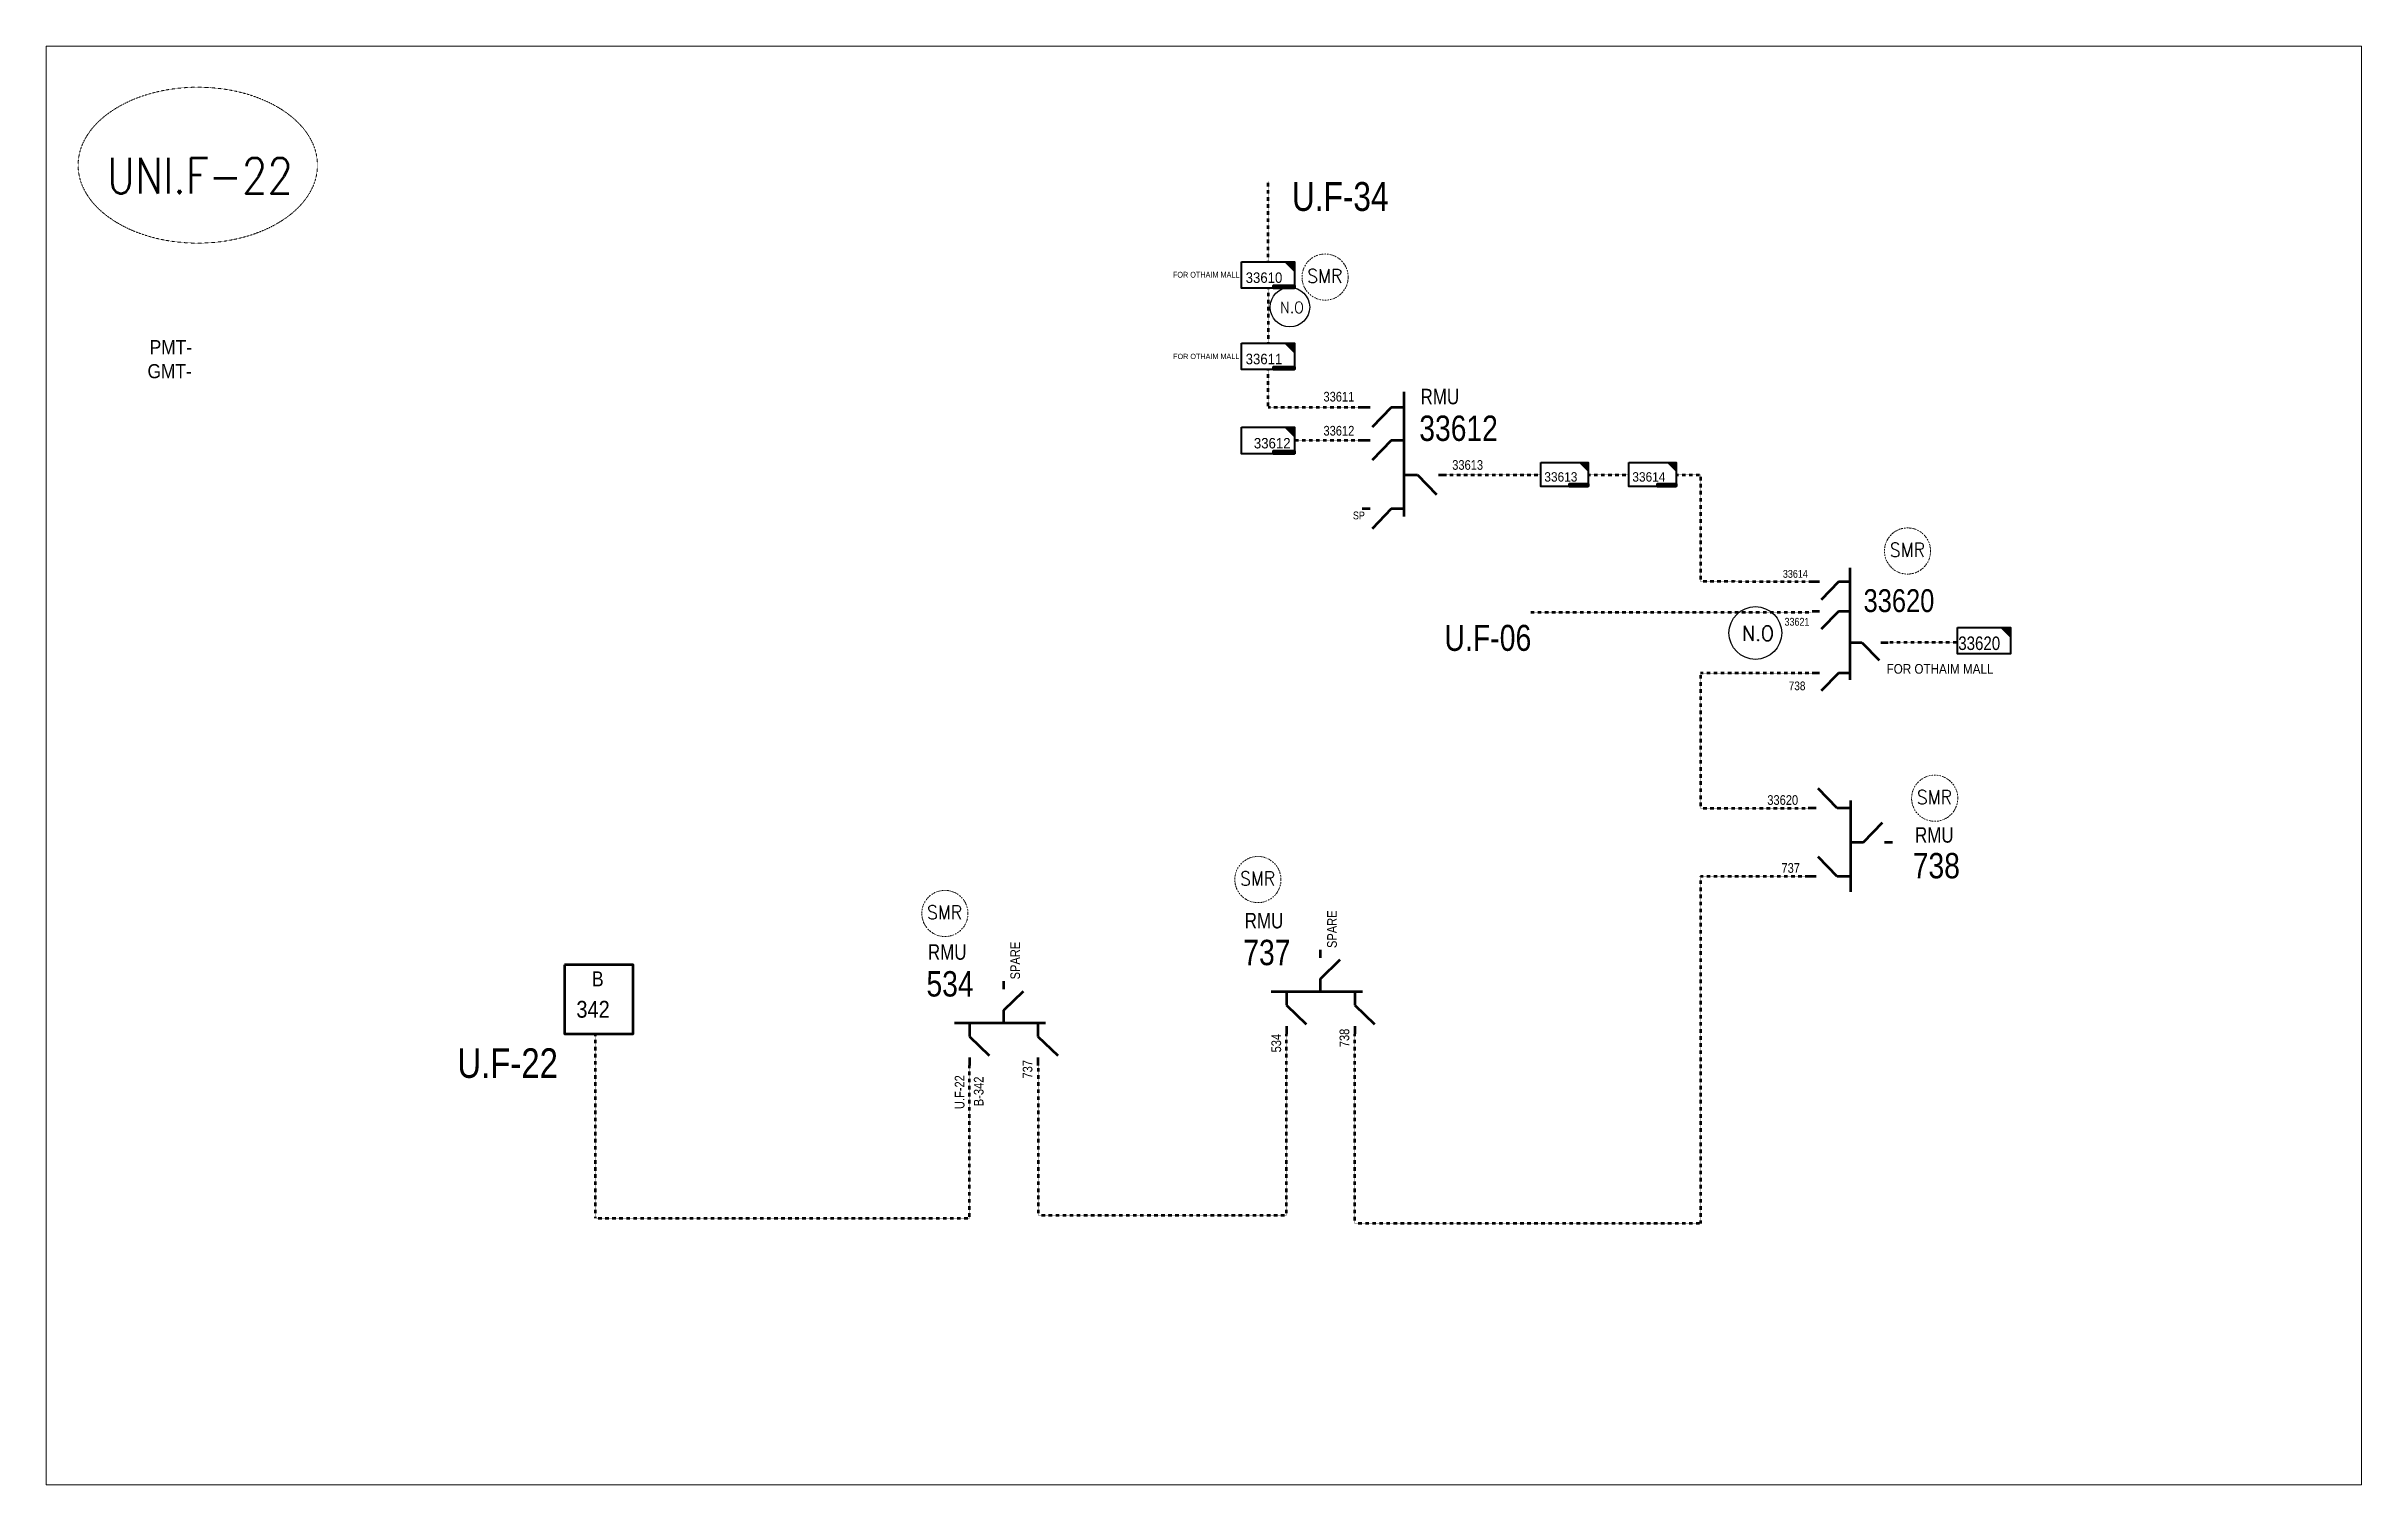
# Model space of a CAD drawing. Header units: metres. Extents: x 65984 to 144644, y -19036 to 23726.
# Drawn here: x 82109 to 83564, y -9111 to -8207 of the extents above; entities that cross this region are included whole.
import ezdxf
from ezdxf.enums import TextEntityAlignment as Align

# ---------------------------------------------------------------- set-up
doc = ezdxf.new("R2010")
doc.units = ezdxf.units.M
doc.header["$MEASUREMENT"] = 0
doc.linetypes.add('DGN Style 3', pattern=[0.013877, 0, -0.013877])
doc.linetypes.add('DGN Style 4', pattern=[1.6, 0.8, -0.4, 0, -0.4])
doc.layers.get('0').update_dxf_attribs({"color": 95, "lineweight": 40})
for name, color, linetype, lineweight in [('CONTRACTOR NAME', 95, 'Continuous', 40), ('d_eos', 111, 'Continuous', 40), ('d_eos no', 121, 'Continuous', 40), ('d_switch', 95, 'Continuous', 40), ('d_tf no', 6, 'Continuous', 40), ('d_ug cable', 95, 'Continuous', 40), ('d_unit sub', 7, 'Continuous', 40), ('fedr no', 95, 'Continuous', 40), ('GRID STATION  04', 7, 'Continuous', 40), ('O H MAIN FEEDER', 4, 'Continuous', 100), ('SW N O', 114, 'Continuous', 30)]:
    doc.layers.add(name, color=color, linetype=linetype, lineweight=lineweight)
doc.styles.add('Style-Arial', font='arial.ttf')
doc.styles.add('Style-ENGINEERING', font='ENGINEERING.shx')
doc.styles.add('Style-msdefault', font='msdefault.shx')
doc.styles.add('Style-simplex', font='simplex.shx')
doc.styles.add('Style-STANDARD', font='STANDARD.shx')

msp = doc.modelspace()

# ---------------------------------------------------------------- texts
at = {"layer": 'd_eos no', "color": 2, "linetype": 'Continuous', "lineweight": 53, "style": 'Style-msdefault', "width": 0.818182}
for s, height, p in [('U.F-34', 18.14, (82892.2, -8292.4)), ('RMU', 9.74, (83283.7, -8697.7))]:
    msp.add_text(s, height=height, dxfattribs=at).set_placement(p, align=Align.TOP_LEFT)
at = {"layer": 'd_eos no', "color": 7, "linetype": 'Continuous', "lineweight": 13, "style": 'Style-Arial', "width": 0.88}
for s, p in [('PMT-', (82174.4, -8391.7)), ('GMT-', (82173, -8406.8))]:
    msp.add_text(s, height=8.84, dxfattribs=at).set_placement(p, align=Align.TOP_LEFT)
at = {"layer": 'd_eos no', "color": 7, "linetype": 'Continuous', "lineweight": 53, "style": 'Style-msdefault', "width": 0.818182}
msp.add_text('RMU', height=9.74, dxfattribs=at).set_placement((82973, -8422.3), align=Align.TOP_LEFT)
at = {"layer": 'd_eos no', "color": 7, "linetype": 'Continuous', "lineweight": 140, "style": 'Style-msdefault', "width": 0.833333}
msp.add_text('33612', height=15.94, dxfattribs=at).set_placement((82972.2, -8439.1), align=Align.TOP_LEFT)
at = {"layer": 'd_eos no', "color": 2, "linetype": 'Continuous', "lineweight": 140, "ltscale": 0.9, "style": 'Style-msdefault', "width": 0.833333}
msp.add_text('33620', height=14.35, dxfattribs=at).set_placement((83251.4, -8548.2), align=Align.TOP_LEFT)
at = {"layer": 'd_eos no', "color": 2, "linetype": 'Continuous', "lineweight": 53, "ltscale": 0.9, "style": 'Style-msdefault', "width": 0.818182}
msp.add_text('U.F-06', height=16.33, dxfattribs=at).set_placement((82988, -8570.6), align=Align.TOP_LEFT)
at = {"layer": 'd_eos no', "color": 2, "linetype": 'Continuous', "lineweight": 140, "ltscale": 0.62541, "style": 'Style-msdefault', "width": 0.833333}
msp.add_text('33620', height=8.5, dxfattribs=at).set_placement((83310.9, -8577.9), align=Align.TOP_LEFT)
at = {"layer": 'd_eos no', "color": 2, "linetype": 'Continuous', "lineweight": 140, "style": 'Style-msdefault', "width": 0.833333}
msp.add_text('738', height=15.94, dxfattribs=at).set_placement((83282.3, -8713.9), align=Align.TOP_LEFT)
at = {"layer": 'd_eos no', "color": 2, "linetype": 'Continuous', "lineweight": 53, "style": 'Style-msdefault', "width": 0.818182}
for p in [(82862.5, -8761.3), (82663.4, -8781)]:
    msp.add_text('RMU', height=9.74, dxfattribs=at).set_placement(p)
at = {"layer": 'd_eos no', "color": 2, "linetype": 'Continuous', "lineweight": 140, "style": 'Style-msdefault', "width": 0.833333}
for s, height, p in [('737', 15.94, (82861.6, -8784.4)), ('534', 15.94, (82662.5, -8804.1)), ('U.F-22', 18.56, (82367.7, -8855.2))]:
    msp.add_text(s, height=height, dxfattribs=at).set_placement(p)
at = {"layer": 'd_switch', "color": 2, "linetype": 'Continuous', "lineweight": 30, "style": 'Style-msdefault', "width": 0.9}
for height, p in [(3.67, (82859.2, -8348.8)), (3.303, (82859.1, -8400.3)), (6.084, (83333, -8595.2))]:
    msp.add_text('FOR OTHAIM MALL', height=height, dxfattribs=at).set_placement(p, align=Align.TOP_RIGHT)
at = {"layer": 'd_switch', "color": 7, "linetype": 'Continuous', "lineweight": 30, "style": 'Style-ENGINEERING', "width": 0.857143}
for s, p in [('33611', (82912, -8424.2)), ('33612', (82912, -8445.6)), ('33613', (82992.9, -8467.1)), ('33620', (83190.9, -8677.6)), ('737', (83199.8, -8720.3))]:
    msp.add_text(s, height=6.08, dxfattribs=at).set_placement(p, align=Align.TOP_LEFT)
at = {"layer": 'd_switch', "color": 7, "linetype": 'Continuous', "lineweight": 30, "ltscale": 0.81, "style": 'Style-ENGINEERING', "width": 0.857143}
for s, p in [('SP', (82930.5, -8499.4)), ('33614', (83200.7, -8536.1)), ('33621', (83201.7, -8566.2))]:
    msp.add_text(s, height=4.92, dxfattribs=at).set_placement(p, align=Align.TOP_LEFT)
at = {"layer": 'd_switch', "color": 7, "linetype": 'Continuous', "lineweight": 30, "ltscale": 0.9, "style": 'Style-ENGINEERING', "width": 0.857143}
msp.add_text('738', height=5.47, dxfattribs=at).set_placement((83204.4, -8606.2), align=Align.TOP_LEFT)
at = {"layer": 'd_switch', "color": 7, "linetype": 'Continuous', "lineweight": 30, "style": 'Style-ENGINEERING', "width": 0.857143}
for s, p in [('SPARE', (82914.3, -8750)), ('SPARE', (82715.2, -8769.7)), ('738', (82922.1, -8824.3)), ('737', (82723, -8844))]:
    msp.add_text(s, height=6.08, rotation=90, dxfattribs=at).set_placement(p, align=Align.TOP_RIGHT)
for s, p in [('534', (82879.3, -8839.2)), ('U.F-22', (82680.3, -8874.8)), ('B-342', (82692.3, -8873))]:
    msp.add_text(s, height=6.08, rotation=90.0075, dxfattribs=at).set_placement(p, align=Align.TOP_LEFT)
at = {"layer": 'd_tf no', "color": 2, "linetype": 'Continuous', "lineweight": 40, "style": 'Style-msdefault', "width": 0.945946}
msp.add_text('33610', height=6.55, dxfattribs=at).set_placement((82863.1, -8349.2), align=Align.TOP_LEFT)
at = {"layer": 'd_tf no', "color": 1, "linetype": 'Continuous', "lineweight": 13, "ltscale": 1.453478, "style": 'Style-simplex', "width": 0.909091}
for p in [(82912.8, -8351.4), (83278.9, -8523.5), (83295.9, -8678.8), (82870.6, -8730), (82673.9, -8751.2)]:
    msp.add_text('SMR', height=8.71, dxfattribs=at).set_placement(p, align=Align.MIDDLE_CENTER)
at = {"layer": 'd_tf no', "color": 94, "linetype": 'Continuous', "lineweight": 40, "style": 'Style-msdefault', "width": 0.945946}
for s, height, p in [('33611', 6.55, (82863.1, -8400.3)), ('33613', 5.9, (83050.8, -8474.7)), ('33614', 5.9, (83106.1, -8474.7))]:
    msp.add_text(s, height=height, dxfattribs=at).set_placement(p, align=Align.TOP_LEFT)
msp.add_text('33612', height=6.55, dxfattribs=at).set_placement((82891.3, -8453.2), align=Align.TOP_RIGHT)
at = {"layer": 'fedr no', "color": 6, "linetype": 'Continuous', "lineweight": 13, "style": 'Style-STANDARD', "width": 0.909091}
msp.add_text('UNI.F-22', height=22.53, dxfattribs=at).set_placement((82205.9, -8288.4), align=Align.MIDDLE_CENTER)
at = {"layer": 'GRID STATION  04', "color": 121, "linetype": 'Continuous', "lineweight": 70, "style": 'Style-msdefault', "width": 0.888889}
for s, height, p in [('B', 9.39, (82452.2, -8797.7)), ('342', 10.58, (82442.5, -8817.4))]:
    msp.add_text(s, height=height, dxfattribs=at).set_placement(p)

# ---------------------------------------------------------------- blocks, each defined once
blk = doc.blocks.new('*U1433')
at = {"layer": 'd_eos', "color": 2, "linetype": 'Continuous', "lineweight": 211, "ltscale": 1.655693}
for p, q in [((-12.95, 12.1), (-12.95, 14.93)), ((-12.95, 4.66), (-5.94, 11.45)), ((11.34, 12.1), (11.34, 14.92)), ((11.34, 4.66), (18.34, 11.45)), ((14.01, 0.01), (-18.32, 0.01)), ((-12.95, 0.01), (-12.95, 4.66)), ((-0.8, 0.01), (-0.8, -4.64)), ((11.34, 0.01), (11.34, 4.66)), ((-0.8, -4.64), (6.2, -11.44)), ((-0.8, -12.09), (-0.8, -14.91))]:
    blk.add_line(p, q, dxfattribs=at)
blk = doc.blocks.new('*U1439')
at = {"layer": 'd_eos', "color": 2, "linetype": 'Continuous', "lineweight": 211, "ltscale": 1.13086}
for p, q in [((-12.95, 12.1), (-12.95, 14.93)), ((-12.95, 4.66), (-5.94, 11.45)), ((11.34, 12.1), (11.34, 14.92)), ((11.34, 4.66), (18.34, 11.45)), ((14.01, 0.01), (-18.32, 0.01)), ((-12.95, 0.01), (-12.95, 4.66)), ((-0.8, 0.01), (-0.8, -4.64)), ((11.34, 0.01), (11.34, 4.66)), ((-0.8, -4.64), (6.2, -11.44)), ((-0.8, -12.09), (-0.8, -14.91))]:
    blk.add_line(p, q, dxfattribs=at)
blk = doc.blocks.new('SS')
at = {"color": 0, "linetype": 'ByBlock', "lineweight": -2, "flags": 128}
blk.add_lwpolyline([(6.95, 4.25), (10.45, 4.25), (10.45, 0.75)], close=True, dxfattribs=at)
at = {"color": 0, "linetype": 'ByBlock', "lineweight": -2, "extrusion": (0, 0, -1)}
blk.add_solid([(-6.95, 4.25), (-10.45, 4.25), (-10.45, 0.75)], dxfattribs=at)
at = {"color": 0, "linetype": 'ByBlock', "lineweight": -2}
blk.add_3dface([(-9.55, 4.25), (10.45, 4.25), (10.45, -5.75), (-9.55, -5.75)], dxfattribs=at)
blk = doc.blocks.new('*U993')
at = {"layer": 'CONTRACTOR NAME', "color": 140, "lineweight": 211, "ltscale": 0.498271, "flags": 128}
for points in [[(1.71, -0.49), (-3.71, -0.49), (-3.71, 0.49), (1.71, 0.49)], [(3.71, -0.49), (1.71, -0.49), (1.71, 0.49), (3.71, 0.49)]]:
    blk.add_lwpolyline(points, close=True, dxfattribs=at)
at = {"layer": 'CONTRACTOR NAME', "color": 140, "lineweight": 211, "style": 'Style-msdefault', "width": 0.945946}
for s, height, p in [('2017.08.06', 0.683, (-3.48, 0.35)), ('BDC', 0.572, (2.05, 0.29))]:
    blk.add_text(s, height=height, dxfattribs=at).set_placement(p, align=Align.TOP_LEFT)
blk = doc.blocks.new('*U994')
at = {"layer": 'CONTRACTOR NAME', "color": 140, "lineweight": 211, "ltscale": 0.498271, "flags": 128}
for points in [[(1.71, -0.49), (-3.71, -0.49), (-3.71, 0.49), (1.71, 0.49)], [(3.71, -0.49), (1.71, -0.49), (1.71, 0.49), (3.71, 0.49)]]:
    blk.add_lwpolyline(points, close=True, dxfattribs=at)
at = {"layer": 'CONTRACTOR NAME', "color": 140, "lineweight": 211, "style": 'Style-msdefault', "width": 0.945946}
for s, height, p in [('2017.08.10', 0.683, (-3.48, 0.35)), ('BDC', 0.572, (2.05, 0.29))]:
    blk.add_text(s, height=height, dxfattribs=at).set_placement(p, align=Align.TOP_LEFT)
blk = doc.blocks.new('*U3532')
at = {"layer": 'SW N O', "color": 3}
blk.add_circle((0, 0), 16.8, dxfattribs=at)
at = {"layer": 'SW N O', "color": 3, "style": 'Style-STANDARD'}
blk.add_text('N.O', height=9.6, dxfattribs=at).set_placement((1.7, -0.2), align=Align.MIDDLE_CENTER)

# ---------------------------------------------------------------- linework, layer by layer
at = {"layer": 'd_eos', "color": 7, "linetype": 'Continuous', "lineweight": 211, "ltscale": 1.13086}
for p, q in [((82962.8, -8502.5), (82962.8, -8424.2)), ((82941.4, -8434.1), (82936.4, -8434.1)), ((82954.6, -8434.1), (82942.6, -8446.5)), ((82962.8, -8434.1), (82954.6, -8434.1)), ((82941.4, -8454.8), (82936.4, -8454.8)), ((82954.6, -8454.8), (82942.6, -8467.2)), ((82962.9, -8454.8), (82954.6, -8454.8)), ((82962.8, -8476.3), (82971.1, -8476.3)), ((82971.1, -8476.3), (82983.1, -8488.7)), ((82984.3, -8476.3), (82989.3, -8476.3)), ((82941.4, -8497.8), (82936.4, -8497.8)), ((82954.6, -8497.8), (82942.6, -8510.2)), ((82962.8, -8497.8), (82954.6, -8497.8))]:
    msp.add_line(p, q, dxfattribs=at)
at = {"layer": 'd_eos', "color": 2, "linetype": 'Continuous', "lineweight": 211, "ltscale": 1.017774}
for p, q in [((83243, -8605.2), (83243, -8534.7)), ((83223.7, -8543.6), (83219.2, -8543.6)), ((83235.6, -8543.6), (83224.7, -8554.8)), ((83243, -8543.6), (83235.6, -8543.6)), ((83223.7, -8562.2), (83219.2, -8562.2)), ((83235.6, -8562.2), (83224.8, -8573.4)), ((83243, -8562.2), (83235.6, -8562.2)), ((83243, -8581.6), (83250.4, -8581.6)), ((83250.4, -8581.6), (83261.2, -8592.8)), ((83262.3, -8581.6), (83266.8, -8581.6)), ((83223.7, -8601), (83219.2, -8601)), ((83235.6, -8601), (83224.7, -8612.1)), ((83243, -8601), (83235.6, -8601))]:
    msp.add_line(p, q, dxfattribs=at)
at = {"layer": 'd_ug cable', "color": 94, "linetype": 'DGN Style 3', "lineweight": 100}
for p, q in [((82877.2, -8342.5), (82877.2, -8292)), ((82877.2, -8359.1), (82877.2, -8393.6)), ((82936.4, -8454.8), (82893.8, -8454.8)), ((82989.3, -8476.3), (83048.5, -8476.3)), ((83078.4, -8476.3), (83103.8, -8476.3)), ((83219.2, -8543.6), (83148.9, -8543.4)), ((83042.2, -8562.7), (83218.4, -8562.7)), ((83310.3, -8581.7), (83267.6, -8581.7)), ((83220.3, -8600.9), (83148.9, -8600.9))]:
    msp.add_line(p, q, dxfattribs=at)
at = {"layer": 'd_ug cable', "color": 94, "linetype": 'DGN Style 3', "lineweight": 100, "flags": 128}
for points in [[(82936.4, -8434.1), (82877.2, -8434.1), (82877.2, -8410.2)], [(83133.7, -8476.3), (83148.9, -8476.3), (83148.9, -8543.4)], [(83148.9, -8600.9), (83148.9, -8685.7), (83216.7, -8685.7)], [(83216.7, -8728.7), (83148.9, -8728.7), (83148.9, -8946.6), (82931.7, -8946.6), (82931.7, -8827.7)]]:
    msp.add_lwpolyline(points, dxfattribs=at)
at = {"layer": 'd_ug cable', "color": 1, "linetype": 'DGN Style 3', "lineweight": 100, "flags": 128}
for points in [[(82454.4, -8828), (82454.4, -8943.3), (82689.6, -8943.3), (82689.6, -8847.4)], [(82732.6, -8847.4), (82732.6, -8941.5), (82888.7, -8941.5), (82888.7, -8827.7)]]:
    msp.add_lwpolyline(points, dxfattribs=at)
at = {"layer": 'd_ug cable', "color": 2, "linetype": 'DGN Style 4', "lineweight": 13}
for centre in [(82913, -8352.1), (83279, -8524.2), (83296.1, -8679.5), (82870.8, -8730.6), (82674.1, -8751.9)]:
    msp.add_circle(centre, 14.5, dxfattribs=at)
at = {"layer": 'fedr no', "color": 82, "linetype": 'DGN Style 3', "lineweight": 13, "true_color": 0x1dc70e}
msp.add_ellipse((82204.6, -8281.8), major_axis=(75.2, 0), ratio=0.651175, dxfattribs=at)
at = {"layer": 'GRID STATION  04', "color": 121, "linetype": 'Continuous', "lineweight": 70, "ltscale": 1.558618, "flags": 128}
msp.add_lwpolyline([(82435, -8784.2), (82435, -8827.5), (82478.2, -8827.5), (82478.2, -8784.2)], close=True, dxfattribs=at)
at = {"layer": 'O H MAIN FEEDER', "color": 140, "lineweight": 13, "ltscale": 0.498271, "flags": 128}
msp.add_lwpolyline([(82109.4, -8207.1), (83564.4, -8207.1), (83564.4, -9110.8), (82109.4, -9110.8)], close=True, dxfattribs=at)

# ---------------------------------------------------------------- block references
at = {"layer": 'CONTRACTOR NAME', "color": 140, "lineweight": 211, "ltscale": 0.498271}
for name, p, xscale, yscale, zscale in [('*U994', (82887.2, -8358.3), 1.771561000000001, 1.771561000000001, 1.771561000000001), ('*U994', (82887.2, -8409.4), 1.771561000000001, 1.771561000000001, 1.771561000000001), ('*U993', (82887.2, -8462.2), 1.771561000000001, 1.771561000000001, 1.771561000000001), ('*U993', (83072.5, -8482.8), 1.594404900000001, 1.594404900000001, 1.594404900000001), ('*U993', (83127.8, -8482.8), 1.594404900000001, 1.594404900000001, 1.594404900000001)]:
    msp.add_blockref(name, p, dxfattribs=dict(at, xscale=xscale, yscale=yscale, zscale=zscale))
at = {"layer": 'd_eos', "color": 2, "linetype": 'Continuous', "lineweight": 211, "ltscale": 1.13086, "xscale": 1.771561000000001, "yscale": 1.771561000000001, "zscale": 1.771561000000001, "rotation": 89.99999999999635}
msp.add_blockref('*U1439', (83243.1, -8705.8), dxfattribs=at)
at = {"layer": 'd_eos', "color": 2, "linetype": 'Continuous', "lineweight": 211, "ltscale": 1.13086, "extrusion": (0, 0, -1), "xscale": 1.771561000000001, "yscale": 1.771561000000001, "zscale": 1.771561000000001, "rotation": 180.0000000000001}
for p in [(-82911.6, -8801.2), (-82712.5, -8820.9)]:
    msp.add_blockref('*U1433', p, dxfattribs=at)
at = {"layer": 'd_unit sub', "color": 2, "linetype": 'Continuous', "lineweight": 40, "xscale": 1.660259907731112, "yscale": 1.660259907731112, "zscale": 0.8301299538655561}
for p in [(82876.4, -8349.6), (83326.3, -8579.3)]:
    msp.add_blockref('SS', p, dxfattribs=at)
at = {"layer": 'd_unit sub', "color": 94, "linetype": 'Continuous', "lineweight": 40}
for p, xscale, yscale, zscale in [((82876.4, -8400.7), 1.660259907731112, 1.660259907731112, 0.8301299538655561), ((82876.4, -8453.5), 1.660259907731112, 1.660259907731112, 0.8301299538655561), ((83062.8, -8475), 1.494233916958001, 1.494233916958001, 0.7471169584790005), ((83118.1, -8475), 1.494233916958001, 1.494233916958001, 0.7471169584790005)]:
    msp.add_blockref('SS', p, dxfattribs=dict(at, xscale=xscale, yscale=yscale, zscale=zscale))
at = {"layer": 'SW N O', "color": 3}
for p, xscale, yscale, zscale in [((82890.9, -8371), 0.7397280113313854, 0.7397280113313854, 0.7397280113313854), ((83183.4, -8575.7), 0.9861088951145953, 0.9861088951145953, 0.9861088951145953)]:
    msp.add_blockref('*U3532', p, dxfattribs=dict(at, xscale=xscale, yscale=yscale, zscale=zscale))

msp.set_redraw_order([(e.dxf.handle, doc.entitydb.next_handle()) for e in msp.query("TEXT MTEXT ATTDEF DIMENSION ARC_DIMENSION")])  # texts and dimensions are drawn at this point

doc.saveas('drawing.dxf')
